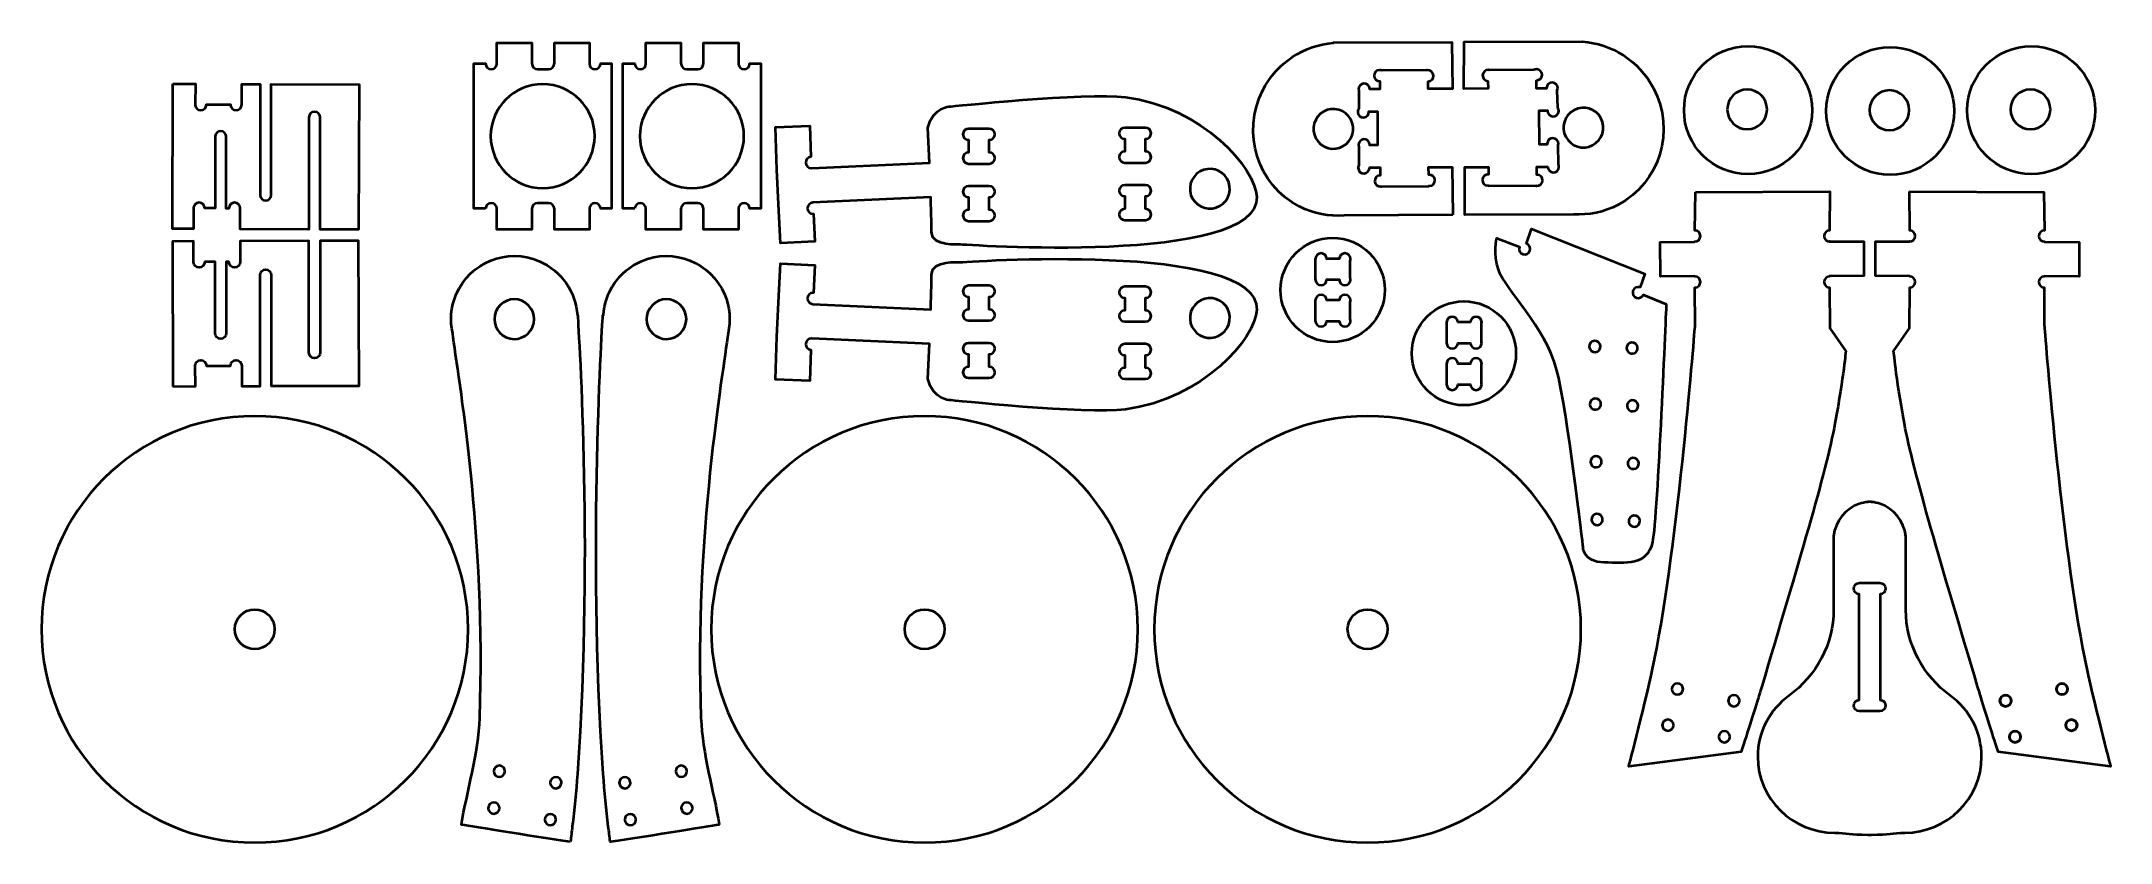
# Model space of a CAD drawing. Header units: inches. Extents: x -631 to 847, y -434 to 139.
import ezdxf

# ---------------------------------------------------------------- set-up
doc = ezdxf.new("R2010")
doc.units = ezdxf.units.IN
doc.header["$MEASUREMENT"] = 0
doc.layers.add('Layer 1', color=7, linetype='Continuous')

msp = doc.modelspace()

# ---------------------------------------------------------------- linework, layer by layer
at = {"layer": 'Layer 1', "color": 7, "lineweight": 35}
for points, knots in [([(-313.7, 19.2), (-313.7, 21.4), (-311.9, 23.1), (-309.7, 23.1), (-307.5, 23.1), (-305.7, 21.4), (-305.7, 19.2), (-305.7, 19.2), (-305.7, 4.3), (-305.7, 4.3), (-305.7, 4.3), (-280.7, 4.3), (-280.7, 4.3), (-280.7, 4.3), (-280.7, 19.2), (-280.7, 19.2), (-280.7, 19.2), (-280.6, 19.2), (-280.6, 19.2), (-280.6, 21.4), (-278.8, 23.1), (-276.6, 23.1), (-274.6, 23.1), (-270.8, 23.1), (-268.7, 23.1), (-266.5, 23.1), (-264.7, 21.4), (-264.7, 19.2), (-264.7, 19.2), (-264.6, 19.2), (-264.6, 19.2), (-264.6, 19.2), (-264.6, 4.3), (-264.6, 4.3), (-264.6, 4.3), (-239.6, 4.3), (-239.6, 4.3), (-239.6, 4.3), (-239.6, 19.2), (-239.6, 19.2), (-239.6, 21.4), (-237.8, 23.1), (-235.6, 23.1), (-233.4, 23.1), (-231.7, 21.4), (-231.6, 19.2), (-231.6, 19.2), (-223.7, 19.2), (-223.7, 19.2), (-223.7, 19.2), (-223.7, 122.8), (-223.7, 122.8), (-223.7, 122.8), (-231.6, 122.8), (-231.6, 122.8), (-231.6, 120.6), (-233.4, 118.8), (-235.6, 118.8), (-237.9, 118.8), (-239.6, 120.6), (-239.6, 122.8), (-239.6, 122.8), (-239.6, 137.6), (-239.6, 137.6), (-239.6, 137.6), (-264.6, 137.6), (-264.6, 137.6), (-264.6, 137.6), (-264.6, 122.8), (-264.6, 122.8), (-264.6, 122.8), (-264.7, 122.8), (-264.7, 122.8), (-264.7, 120.6), (-266.5, 118.8), (-268.7, 118.8), (-270.8, 118.8), (-274.6, 118.8), (-276.6, 118.8), (-278.9, 118.8), (-280.6, 120.6), (-280.6, 122.8), (-280.6, 122.8), (-280.7, 122.8), (-280.7, 122.8), (-280.7, 122.8), (-280.7, 137.6), (-280.7, 137.6), (-280.7, 137.6), (-305.7, 137.6), (-305.7, 137.6), (-305.7, 137.6), (-305.7, 122.8), (-305.7, 122.8), (-305.7, 120.6), (-307.5, 118.8), (-309.7, 118.8), (-311.9, 118.8), (-313.7, 120.6), (-313.7, 122.8), (-313.7, 122.8), (-322.1, 122.8), (-322.1, 122.8), (-322.1, 122.8), (-322.1, 19.2), (-322.1, 19.2), (-322.1, 19.2), (-313.7, 19.2), (-313.7, 19.2)], [0, 0, 0, 0, 1, 1, 1, 2, 2, 2, 3, 3, 3, 4, 4, 4, 5, 5, 5, 6, 6, 6, 7, 7, 7, 8, 8, 8, 9, 9, 9, 10, 10, 10, 11, 11, 11, 12, 12, 12, 13, 13, 13, 14, 14, 14, 15, 15, 15, 16, 16, 16, 17, 17, 17, 18, 18, 18, 19, 19, 19, 20, 20, 20, 21, 21, 21, 22, 22, 22, 23, 23, 23, 24, 24, 24, 25, 25, 25, 26, 26, 26, 27, 27, 27, 28, 28, 28, 29, 29, 29, 30, 30, 30, 31, 31, 31, 32, 32, 32, 33, 33, 33, 34, 34, 34, 35, 35, 35, 36, 36, 36, 36]), ([(-207.2, 19.2), (-207.1, 21.4), (-205.4, 23.1), (-203.2, 23.1), (-201, 23.1), (-199.2, 21.4), (-199.2, 19.2), (-199.2, 19.2), (-199.2, 4.3), (-199.2, 4.3), (-199.2, 4.3), (-174.2, 4.3), (-174.2, 4.3), (-174.2, 4.3), (-174.2, 19.2), (-174.2, 19.2), (-174.2, 19.2), (-174.1, 19.2), (-174.1, 19.2), (-174.1, 21.4), (-172.3, 23.1), (-170.1, 23.1), (-168, 23.1), (-164.2, 23.1), (-162.2, 23.1), (-160, 23.1), (-158.2, 21.4), (-158.2, 19.2), (-158.2, 19.2), (-158.1, 19.2), (-158.1, 19.2), (-158.1, 19.2), (-158.1, 4.3), (-158.1, 4.3), (-158.1, 4.3), (-133.1, 4.3), (-133.1, 4.3), (-133.1, 4.3), (-133.1, 19.2), (-133.1, 19.2), (-133.1, 21.4), (-131.3, 23.1), (-129.1, 23.1), (-126.9, 23.1), (-125.1, 21.4), (-125.1, 19.2), (-125.1, 19.2), (-117.2, 19.2), (-117.2, 19.2), (-117.2, 19.2), (-117.2, 122.8), (-117.2, 122.8), (-117.2, 122.8), (-125.1, 122.8), (-125.1, 122.8), (-125.1, 120.6), (-126.9, 118.8), (-129.1, 118.8), (-131.3, 118.8), (-133.1, 120.6), (-133.1, 122.8), (-133.1, 122.8), (-133.1, 137.6), (-133.1, 137.6), (-133.1, 137.6), (-158.1, 137.6), (-158.1, 137.6), (-158.1, 137.6), (-158.1, 122.8), (-158.1, 122.8), (-158.1, 122.8), (-158.2, 122.8), (-158.2, 122.8), (-158.2, 120.6), (-159.9, 118.8), (-162.2, 118.8), (-164.2, 118.8), (-168, 118.8), (-170.1, 118.8), (-172.3, 118.8), (-174.1, 120.6), (-174.1, 122.8), (-174.1, 122.8), (-174.2, 122.8), (-174.2, 122.8), (-174.2, 122.8), (-174.2, 137.6), (-174.2, 137.6), (-174.2, 137.6), (-199.2, 137.6), (-199.2, 137.6), (-199.2, 137.6), (-199.2, 122.8), (-199.2, 122.8), (-199.2, 120.6), (-200.9, 118.8), (-203.2, 118.8), (-205.4, 118.8), (-207.2, 120.6), (-207.2, 122.8), (-207.2, 122.8), (-215.6, 122.8), (-215.6, 122.8), (-215.6, 122.8), (-215.6, 19.2), (-215.6, 19.2), (-215.6, 19.2), (-207.2, 19.2), (-207.2, 19.2)], [0, 0, 0, 0, 1, 1, 1, 2, 2, 2, 3, 3, 3, 4, 4, 4, 5, 5, 5, 6, 6, 6, 7, 7, 7, 8, 8, 8, 9, 9, 9, 10, 10, 10, 11, 11, 11, 12, 12, 12, 13, 13, 13, 14, 14, 14, 15, 15, 15, 16, 16, 16, 17, 17, 17, 18, 18, 18, 19, 19, 19, 20, 20, 20, 21, 21, 21, 22, 22, 22, 23, 23, 23, 24, 24, 24, 25, 25, 25, 26, 26, 26, 27, 27, 27, 28, 28, 28, 29, 29, 29, 30, 30, 30, 31, 31, 31, 32, 32, 32, 33, 33, 33, 34, 34, 34, 35, 35, 35, 36, 36, 36, 36]), ([(377, 14.7), (377, 14.7), (376.6, 48.8), (376.6, 48.8), (376.6, 48.8), (359.7, 48.7), (359.7, 48.7), (359.7, 48.7), (359.8, 43.4), (359.8, 43.4), (359.9, 43.4), (359.9, 43.4), (360, 43.4), (362.2, 43.5), (364.1, 41.8), (364.2, 39.6), (364.3, 37.4), (362.6, 35.5), (360.4, 35.4), (360.2, 35.4), (360, 35.4), (359.8, 35.4), (359.8, 35.4), (359.8, 35.3), (359.8, 35.3), (359.8, 35.3), (326.3, 35), (326.3, 35), (326, 34.9), (325.7, 34.9), (325.4, 34.9), (323.2, 34.8), (321.3, 36.5), (321.2, 38.7), (321.1, 40.9), (322.8, 42.8), (325, 42.9), (325.1, 42.9), (325.1, 42.9), (325.2, 42.9), (325.2, 42.9), (325.1, 48.5), (325.1, 48.5), (325.1, 48.5), (317.4, 48.5), (317.4, 48.5), (317.5, 46.3), (315.8, 44.4), (313.6, 44.3), (311.4, 44.2), (309.5, 45.9), (309.4, 48.1), (309.4, 48.8), (309.5, 49.5), (309.8, 50.1), (309.8, 50.1), (309.8, 63.6), (309.8, 63.6), (309.7, 63.9), (309.7, 64.3), (309.7, 64.6), (309.6, 66.8), (311.3, 68.7), (313.5, 68.8), (315.7, 68.9), (317.5, 67.2), (317.6, 65), (317.7, 64.8), (317.7, 64.7), (317.6, 64.5), (317.6, 64.5), (323.2, 64.5), (323.2, 64.5), (323.2, 64.5), (323.1, 88.6), (323.1, 88.6), (323.1, 88.6), (317.1, 88.6), (317.1, 88.6), (317.1, 88.6), (317.1, 88.5), (317.1, 88.5), (317.2, 86.3), (315.5, 84.4), (313.3, 84.3), (311.1, 84.2), (309.2, 85.9), (309.1, 88.1), (309.1, 89), (309.3, 89.8), (309.8, 90.5), (309.8, 90.5), (310, 103.1), (310, 103.1), (309.9, 103.5), (309.8, 103.9), (309.7, 104.4), (309.6, 106.6), (311.3, 108.5), (313.5, 108.6), (315.8, 108.7), (317.6, 107), (317.7, 104.8), (317.7, 104.7), (317.7, 104.6), (317.7, 104.5), (317.7, 104.5), (324.9, 104.5), (324.9, 104.5), (324.9, 104.5), (324.8, 110.2), (324.8, 110.2), (322.7, 110.2), (320.9, 111.9), (320.8, 114), (320.7, 116.2), (322.4, 118.1), (324.6, 118.2), (325.3, 118.2), (326, 118.1), (326.6, 117.8), (326.6, 117.8), (358.5, 118), (358.5, 118), (358.7, 118), (358.8, 118.1), (359, 118.1), (361.2, 118.2), (363.1, 116.5), (363.2, 114.3), (363.3, 112.1), (361.6, 110.2), (359.4, 110.1), (359.4, 110.1), (359.5, 104.7), (359.5, 104.7), (359.5, 104.7), (376.7, 104.8), (376.7, 104.8), (376.7, 104.8), (376.2, 138.2), (376.2, 138.2), (376.2, 138.2), (291.7, 137.8), (291.7, 137.8), (291.7, 137.8), (291.7, 137.6), (291.7, 137.6), (271, 135.9), (251.6, 123.8), (241.3, 103.8), (225.7, 73.3), (237.4, 36.1), (267.5, 20.7), (277.7, 15.5), (288.7, 13.5), (299.4, 14.3), (299.4, 14.3), (377, 14.7), (377, 14.7)], [0, 0, 0, 0, 1, 1, 1, 2, 2, 2, 3, 3, 3, 4, 4, 4, 5, 5, 5, 6, 6, 6, 7, 7, 7, 8, 8, 8, 9, 9, 9, 10, 10, 10, 11, 11, 11, 12, 12, 12, 13, 13, 13, 14, 14, 14, 15, 15, 15, 16, 16, 16, 17, 17, 17, 18, 18, 18, 19, 19, 19, 20, 20, 20, 21, 21, 21, 22, 22, 22, 23, 23, 23, 24, 24, 24, 25, 25, 25, 26, 26, 26, 27, 27, 27, 28, 28, 28, 29, 29, 29, 30, 30, 30, 31, 31, 31, 32, 32, 32, 33, 33, 33, 34, 34, 34, 35, 35, 35, 36, 36, 36, 37, 37, 37, 38, 38, 38, 39, 39, 39, 40, 40, 40, 41, 41, 41, 42, 42, 42, 43, 43, 43, 44, 44, 44, 45, 45, 45, 46, 46, 46, 47, 47, 47, 48, 48, 48, 49, 49, 49, 50, 50, 50, 51, 51, 51, 52, 52, 52, 53, 53, 53, 53]), ([(463.1, 15.1), (473.9, 14.4), (484.9, 16.6), (495, 21.9), (524.9, 37.6), (536.2, 74.9), (520.3, 105.2), (509.8, 125.1), (490.3, 137), (469.6, 138.5), (469.6, 138.5), (469.6, 138.7), (469.6, 138.7), (469.6, 138.7), (385.1, 138.3), (385.1, 138.3), (385.1, 138.3), (384.9, 104.8), (384.9, 104.8), (384.9, 104.8), (402.2, 104.9), (402.2, 104.9), (402.2, 104.9), (402.1, 110.3), (402.1, 110.3), (400, 110.4), (398.3, 112.3), (398.3, 114.5), (398.4, 116.7), (400.3, 118.4), (402.5, 118.3), (402.7, 118.3), (402.8, 118.3), (403, 118.2), (403, 118.2), (434.9, 118.3), (434.9, 118.3), (435.5, 118.6), (436.2, 118.8), (436.9, 118.8), (439.1, 118.7), (440.8, 116.8), (440.7, 114.6), (440.7, 112.5), (438.9, 110.8), (436.7, 110.8), (436.7, 110.8), (436.8, 105.1), (436.8, 105.1), (436.8, 105.1), (443.9, 105.1), (443.9, 105.1), (443.9, 105.2), (443.9, 105.3), (443.9, 105.4), (444, 107.6), (445.8, 109.4), (448, 109.3), (450.3, 109.2), (452, 107.3), (451.9, 105.1), (451.9, 104.7), (451.8, 104.2), (451.6, 103.9), (451.6, 103.9), (452, 91.2), (452, 91.2), (452.5, 90.5), (452.7, 89.7), (452.7, 88.8), (452.6, 86.6), (450.7, 84.9), (448.5, 85), (446.3, 85.1), (444.6, 86.9), (444.7, 89.1), (444.7, 89.2), (444.7, 89.2), (444.7, 89.3), (444.7, 89.3), (438.7, 89.2), (438.7, 89.2), (438.7, 89.2), (438.8, 65.1), (438.8, 65.1), (438.8, 65.1), (444.4, 65.1), (444.4, 65.1), (444.4, 65.3), (444.4, 65.5), (444.4, 65.7), (444.5, 67.9), (446.3, 69.6), (448.5, 69.5), (450.8, 69.4), (452.5, 67.6), (452.4, 65.4), (452.4, 65), (452.3, 64.7), (452.2, 64.4), (452.2, 64.4), (452.4, 50.9), (452.4, 50.9), (452.7, 50.3), (452.9, 49.6), (452.8, 48.9), (452.7, 46.6), (450.9, 44.9), (448.7, 45), (446.5, 45.1), (444.8, 46.9), (444.8, 49.1), (444.8, 49.1), (437.1, 49.1), (437.1, 49.1), (437.1, 49.1), (437.1, 43.4), (437.1, 43.4), (437.1, 43.4), (437.2, 43.4), (437.2, 43.4), (439.4, 43.4), (441.2, 41.5), (441.1, 39.3), (441, 37.1), (439.1, 35.4), (436.9, 35.5), (436.6, 35.5), (436.4, 35.5), (436.1, 35.6), (436.1, 35.6), (402.5, 35.5), (402.5, 35.5), (402.5, 35.5), (402.5, 35.6), (402.5, 35.6), (402.3, 35.6), (402.1, 35.6), (401.9, 35.6), (399.7, 35.7), (398, 37.5), (398.1, 39.8), (398.2, 42), (400, 43.7), (402.2, 43.6), (402.3, 43.6), (402.4, 43.6), (402.5, 43.6), (402.5, 43.6), (402.5, 48.9), (402.5, 48.9), (402.5, 48.9), (385.6, 48.8), (385.6, 48.8), (385.6, 48.8), (385.5, 14.7), (385.5, 14.7), (385.5, 14.7), (463.1, 15.1), (463.1, 15.1)], [0, 0, 0, 0, 1, 1, 1, 2, 2, 2, 3, 3, 3, 4, 4, 4, 5, 5, 5, 6, 6, 6, 7, 7, 7, 8, 8, 8, 9, 9, 9, 10, 10, 10, 11, 11, 11, 12, 12, 12, 13, 13, 13, 14, 14, 14, 15, 15, 15, 16, 16, 16, 17, 17, 17, 18, 18, 18, 19, 19, 19, 20, 20, 20, 21, 21, 21, 22, 22, 22, 23, 23, 23, 24, 24, 24, 25, 25, 25, 26, 26, 26, 27, 27, 27, 28, 28, 28, 29, 29, 29, 30, 30, 30, 31, 31, 31, 32, 32, 32, 33, 33, 33, 34, 34, 34, 35, 35, 35, 36, 36, 36, 37, 37, 37, 38, 38, 38, 39, 39, 39, 40, 40, 40, 41, 41, 41, 42, 42, 42, 43, 43, 43, 44, 44, 44, 45, 45, 45, 46, 46, 46, 47, 47, 47, 48, 48, 48, 49, 49, 49, 50, 50, 50, 51, 51, 51, 52, 52, 52, 53, 53, 53, 53]), ([(587.8, 135.2), (562.6, 135.2), (542.1, 114.7), (542.1, 89.5), (542.1, 64.2), (562.6, 43.8), (587.8, 43.8), (613, 43.8), (633.5, 64.2), (633.5, 89.5), (633.5, 114.7), (613, 135.2), (587.8, 135.2)], [0, 0, 0, 0, 1, 1, 1, 2, 2, 2, 3, 3, 3, 4, 4, 4, 4]), ([(689.3, 134.6), (664.1, 134.6), (643.7, 114.2), (643.7, 89), (643.7, 63.7), (664.1, 43.3), (689.3, 43.3), (714.6, 43.3), (735, 63.7), (735, 89), (735, 114.2), (714.6, 134.6), (689.3, 134.6)], [0, 0, 0, 0, 1, 1, 1, 2, 2, 2, 3, 3, 3, 4, 4, 4, 4]), ([(790.1, 135.2), (764.9, 135.2), (744.4, 114.7), (744.4, 89.5), (744.4, 64.2), (764.9, 43.8), (790.1, 43.8), (815.3, 43.8), (835.8, 64.2), (835.8, 89.5), (835.8, 114.7), (815.3, 135.2), (790.1, 135.2)], [0, 0, 0, 0, 1, 1, 1, 2, 2, 2, 3, 3, 3, 4, 4, 4, 4]), ([(-537.1, 108.3), (-537.1, 108.3), (-537.4, 4.7), (-537.4, 4.7), (-537.4, 4.7), (-522.3, 4.7), (-522.3, 4.7), (-522.3, 4.7), (-522.2, 18.9), (-522.2, 18.9), (-522.2, 19.1), (-522.3, 19.3), (-522.3, 19.5), (-522.3, 21.7), (-520.5, 23.5), (-518.3, 23.5), (-516, 23.5), (-514.3, 21.7), (-514.3, 19.5), (-514.3, 19.5), (-514.3, 19.5), (-514.3, 19.5), (-514.3, 19.5), (-506.9, 19.5), (-506.9, 19.5), (-506.9, 19.5), (-506.9, 70.5), (-506.9, 70.5), (-506.9, 72.7), (-505.1, 74.5), (-502.9, 74.5), (-500.7, 74.5), (-498.9, 72.7), (-498.9, 70.5), (-498.9, 70.5), (-498.9, 19.4), (-498.9, 19.4), (-498.9, 19.4), (-497, 19.4), (-497, 19.4), (-497, 19.4), (-497, 19.5), (-497, 19.5), (-497, 21.7), (-495.2, 23.5), (-493, 23.5), (-490.8, 23.5), (-489, 21.7), (-489, 19.5), (-489, 19.5), (-489, 19.4), (-489, 19.4), (-489, 19.4), (-489, 19.4), (-489, 19.4), (-489, 19.4), (-489.1, 4.6), (-489.1, 4.6), (-489.1, 4.6), (-439.9, 4.4), (-439.9, 4.4), (-439.9, 4.4), (-439.9, 84.3), (-439.9, 84.3), (-439.9, 86.5), (-438.1, 88.3), (-435.9, 88.3), (-433.7, 88.3), (-431.9, 86.5), (-431.9, 84.3), (-431.9, 84.3), (-431.9, 4.4), (-431.9, 4.4), (-431.9, 4.4), (-404.4, 4.3), (-404.4, 4.3), (-404.4, 4.3), (-404.1, 107.9), (-404.1, 107.9), (-404.1, 107.9), (-466.8, 108.1), (-466.8, 108.1), (-466.8, 108.1), (-466.8, 28.9), (-466.8, 28.9), (-466.8, 26.7), (-468.6, 24.9), (-470.8, 24.9), (-473, 24.9), (-474.8, 26.7), (-474.8, 28.9), (-474.8, 28.9), (-474.8, 108.1), (-474.8, 108.1), (-474.8, 108.1), (-487.9, 108.2), (-487.9, 108.2), (-487.9, 108.2), (-487.9, 94.1), (-487.9, 94.1), (-487.9, 93.9), (-487.9, 93.7), (-487.9, 93.5), (-487.9, 91.3), (-489.6, 89.5), (-491.9, 89.5), (-494.1, 89.5), (-495.9, 91.3), (-495.9, 93.5), (-495.9, 93.5), (-495.9, 93.6), (-495.9, 93.6), (-495.9, 93.6), (-513.1, 93.6), (-513.1, 93.6), (-513.1, 93.6), (-513.1, 93.5), (-513.1, 93.5), (-513.1, 91.3), (-514.9, 89.5), (-517.1, 89.5), (-519.3, 89.5), (-521.1, 91.3), (-521.1, 93.5), (-521.1, 93.5), (-521.1, 93.6), (-521.1, 93.6), (-521.1, 93.6), (-521, 108.3), (-521, 108.3), (-521, 108.3), (-537.1, 108.3), (-537.1, 108.3)], [0, 0, 0, 0, 1, 1, 1, 2, 2, 2, 3, 3, 3, 4, 4, 4, 5, 5, 5, 6, 6, 6, 7, 7, 7, 8, 8, 8, 9, 9, 9, 10, 10, 10, 11, 11, 11, 12, 12, 12, 13, 13, 13, 14, 14, 14, 15, 15, 15, 16, 16, 16, 17, 17, 17, 18, 18, 18, 19, 19, 19, 20, 20, 20, 21, 21, 21, 22, 22, 22, 23, 23, 23, 24, 24, 24, 25, 25, 25, 26, 26, 26, 27, 27, 27, 28, 28, 28, 29, 29, 29, 30, 30, 30, 31, 31, 31, 32, 32, 32, 33, 33, 33, 34, 34, 34, 35, 35, 35, 36, 36, 36, 37, 37, 37, 38, 38, 38, 39, 39, 39, 40, 40, 40, 41, 41, 41, 42, 42, 42, 43, 43, 43, 44, 44, 44, 44]), ([(-272.9, 108.1), (-252.4, 108.1), (-235.8, 91.5), (-235.8, 71), (-235.8, 50.4), (-252.4, 33.8), (-272.9, 33.8), (-293.5, 33.8), (-310.1, 50.4), (-310.1, 71), (-310.1, 91.5), (-293.5, 108.1), (-272.9, 108.1)], [0, 0, 0, 0, 1, 1, 1, 2, 2, 2, 3, 3, 3, 4, 4, 4, 4]), ([(-166.4, 108.1), (-145.8, 108.1), (-129.2, 91.5), (-129.2, 71), (-129.2, 50.4), (-145.8, 33.8), (-166.4, 33.8), (-186.9, 33.8), (-203.5, 50.4), (-203.5, 71), (-203.5, 91.5), (-186.9, 108.1), (-166.4, 108.1)], [0, 0, 0, 0, 1, 1, 1, 2, 2, 2, 3, 3, 3, 4, 4, 4, 4]), ([(573, 90.1), (573, 97.9), (579.4, 104.3), (587.2, 104.3), (595.1, 104.3), (601.4, 97.9), (601.4, 90.1), (601.4, 82.2), (595.1, 75.9), (587.2, 75.9), (579.4, 75.9), (573, 82.2), (573, 90.1)], [0, 0, 0, 0, 1, 1, 1, 2, 2, 2, 3, 3, 3, 4, 4, 4, 4]), ([(674.6, 89.5), (674.6, 97.4), (680.9, 103.7), (688.8, 103.7), (696.6, 103.7), (703, 97.4), (703, 89.5), (703, 81.7), (696.6, 75.3), (688.8, 75.3), (680.9, 75.3), (674.6, 81.7), (674.6, 89.5)], [0, 0, 0, 0, 1, 1, 1, 2, 2, 2, 3, 3, 3, 4, 4, 4, 4]), ([(775.3, 90.1), (775.3, 97.9), (781.7, 104.3), (789.5, 104.3), (797.4, 104.3), (803.7, 97.9), (803.7, 90.1), (803.7, 82.2), (797.4, 75.9), (789.5, 75.9), (781.7, 75.9), (775.3, 82.2), (775.3, 90.1)], [0, 0, 0, 0, 1, 1, 1, 2, 2, 2, 3, 3, 3, 4, 4, 4, 4]), ([(17.6, 92.1), (17.4, 92.1), (6.2, 92.1), (2, 76.9), (2, 76.9), (3.2, 51.9), (3.2, 51.9), (3.2, 51.9), (-80.8, 48.1), (-80.8, 48.1), (-80.9, 48.1), (-81, 48.1), (-81.1, 48.1), (-81.1, 48.1), (-81.1, 48.1), (-81.1, 48.1), (-83.3, 48.1), (-85.1, 49.9), (-85.1, 52.1), (-85.1, 54.2), (-83.5, 56), (-81.4, 56.1), (-81.4, 56.1), (-82.2, 78.4), (-82.2, 78.4), (-82.2, 78.4), (-106.8, 77.3), (-106.8, 77.3), (-106.8, 77.3), (-105.7, 47), (-105.7, 47), (-105.7, 47), (-104.6, 22.4), (-104.6, 22.4), (-104.6, 22.4), (-103.2, -5.4), (-103.2, -5.4), (-103.2, -5.4), (-78.6, -4.3), (-78.6, -4.3), (-78.6, -4.3), (-79.6, 15.5), (-79.6, 15.5), (-79.7, 15.5), (-79.7, 15.5), (-79.8, 15.5), (-82, 15.5), (-83.8, 17.3), (-83.8, 19.5), (-83.8, 21.6), (-82.1, 23.4), (-80, 23.5), (-80, 23.5), (-80, 23.5), (-80, 23.5), (-80, 23.5), (4.2, 27.4), (4.2, 27.4), (4.2, 27.4), (4.6, 12.9), (4.8, 2.3), (5.1, -8.3), (24.7, -6.4), (24.7, -6.4), (24.7, -6.4), (239.2, -22), (237, 27.7), (236.2, 48), (198.4, 91.7), (143.2, 98.8), (114.9, 102.4), (17.6, 92.1), (17.6, 92.1)], [0, 0, 0, 0, 1, 1, 1, 2, 2, 2, 3, 3, 3, 4, 4, 4, 5, 5, 5, 6, 6, 6, 7, 7, 7, 8, 8, 8, 9, 9, 9, 10, 10, 10, 11, 11, 11, 12, 12, 12, 13, 13, 13, 14, 14, 14, 15, 15, 15, 16, 16, 16, 17, 17, 17, 18, 18, 18, 19, 19, 19, 20, 20, 20, 21, 21, 21, 22, 22, 22, 23, 23, 23, 24, 24, 24, 24]), ([(285.2, 63.5), (278.2, 67.1), (275.5, 75.7), (279.1, 82.6), (282.6, 89.6), (291.2, 92.4), (298.2, 88.8), (305.2, 85.2), (307.9, 76.7), (304.3, 69.7), (300.8, 62.7), (292.2, 59.9), (285.2, 63.5)], [0, 0, 0, 0, 1, 1, 1, 2, 2, 2, 3, 3, 3, 4, 4, 4, 4]), ([(457.7, 70.5), (454, 77.4), (456.7, 86), (463.6, 89.6), (470.6, 93.3), (479.2, 90.6), (482.8, 83.7), (486.4, 76.7), (483.8, 68.2), (476.8, 64.5), (469.9, 60.9), (461.3, 63.5), (457.7, 70.5)], [0, 0, 0, 0, 1, 1, 1, 2, 2, 2, 3, 3, 3, 4, 4, 4, 4]), ([(46, 76.3), (48.2, 76.3), (50, 74.6), (50, 72.3), (50, 70.1), (48.2, 68.3), (46, 68.3), (46, 68.3), (46, 59.3), (46, 59.3), (48.2, 59.3), (50, 57.5), (50, 55.3), (50, 53.1), (48.2, 51.3), (46, 51.3), (46, 51.3), (31.2, 51.3), (31.2, 51.3), (29, 51.3), (27.2, 53.1), (27.2, 55.3), (27.2, 57.5), (29, 59.3), (31.2, 59.3), (31.2, 59.3), (31.2, 68.3), (31.2, 68.3), (29, 68.3), (27.2, 70.1), (27.2, 72.3), (27.2, 74.6), (29, 76.3), (31.2, 76.3), (31.2, 76.3), (46, 76.3), (46, 76.3)], [0, 0, 0, 0, 1, 1, 1, 2, 2, 2, 3, 3, 3, 4, 4, 4, 5, 5, 5, 6, 6, 6, 7, 7, 7, 8, 8, 8, 9, 9, 9, 10, 10, 10, 11, 11, 11, 12, 12, 12, 12]), ([(157.5, 77), (159.8, 77), (161.5, 75.3), (161.5, 73), (161.5, 70.8), (159.8, 69), (157.5, 69), (157.5, 69), (157.5, 60), (157.5, 60), (159.8, 60), (161.5, 58.3), (161.5, 56), (161.5, 53.8), (159.8, 52), (157.5, 52), (157.5, 52), (142.7, 52), (142.7, 52), (140.5, 52), (138.7, 53.8), (138.7, 56), (138.7, 58.3), (140.5, 60), (142.7, 60), (142.7, 60), (142.7, 69), (142.7, 69), (140.5, 69), (138.7, 70.8), (138.7, 73), (138.7, 75.3), (140.5, 77), (142.7, 77), (142.7, 77), (157.5, 77), (157.5, 77)], [0, 0, 0, 0, 1, 1, 1, 2, 2, 2, 3, 3, 3, 4, 4, 4, 5, 5, 5, 6, 6, 6, 7, 7, 7, 8, 8, 8, 9, 9, 9, 10, 10, 10, 11, 11, 11, 12, 12, 12, 12]), ([(215.8, 40.5), (219.8, 33.7), (217.4, 25), (210.6, 21.1), (203.8, 17.2), (195.2, 19.5), (191.2, 26.3), (187.3, 33.1), (189.6, 41.8), (196.4, 45.7), (203.2, 49.6), (211.9, 47.3), (215.8, 40.5)], [0, 0, 0, 0, 1, 1, 1, 2, 2, 2, 3, 3, 3, 4, 4, 4, 4]), ([(46, 35.3), (48.2, 35.3), (50, 33.5), (50, 31.3), (50, 29.1), (48.2, 27.3), (46, 27.3), (46, 27.3), (46, 18.3), (46, 18.3), (48.2, 18.3), (50, 16.5), (50, 14.3), (50, 12.1), (48.2, 10.3), (46, 10.3), (46, 10.3), (31.2, 10.3), (31.2, 10.3), (29, 10.3), (27.2, 12.1), (27.2, 14.3), (27.2, 16.5), (29, 18.3), (31.2, 18.3), (31.2, 18.3), (31.2, 27.3), (31.2, 27.3), (29, 27.3), (27.2, 29.1), (27.2, 31.3), (27.2, 33.5), (29, 35.3), (31.2, 35.3), (31.2, 35.3), (46, 35.3), (46, 35.3)], [0, 0, 0, 0, 1, 1, 1, 2, 2, 2, 3, 3, 3, 4, 4, 4, 5, 5, 5, 6, 6, 6, 7, 7, 7, 8, 8, 8, 9, 9, 9, 10, 10, 10, 11, 11, 11, 12, 12, 12, 12]), ([(157.5, 36), (159.8, 36), (161.5, 34.2), (161.5, 32), (161.5, 29.8), (159.8, 28), (157.5, 28), (157.5, 28), (157.5, 19), (157.5, 19), (159.8, 19), (161.5, 17.2), (161.5, 15), (161.5, 12.8), (159.8, 11), (157.5, 11), (157.5, 11), (142.7, 11), (142.7, 11), (140.5, 11), (138.7, 12.8), (138.7, 15), (138.7, 17.2), (140.5, 19), (142.7, 19), (142.7, 19), (142.7, 28), (142.7, 28), (140.5, 28), (138.7, 29.8), (138.7, 32), (138.7, 34.2), (140.5, 36), (142.7, 36), (142.7, 36), (157.5, 36), (157.5, 36)], [0, 0, 0, 0, 1, 1, 1, 2, 2, 2, 3, 3, 3, 4, 4, 4, 5, 5, 5, 6, 6, 6, 7, 7, 7, 8, 8, 8, 9, 9, 9, 10, 10, 10, 11, 11, 11, 12, 12, 12, 12]), ([(550.3, 30.9), (550.3, 30.9), (549.9, 3.6), (549.9, 3.6), (552.1, 3.6), (553.8, 1.8), (553.8, -0.4), (553.8, -2.6), (552.1, -4.4), (549.8, -4.4), (549.8, -4.4), (549.7, -4.4), (549.7, -4.4), (549.7, -4.4), (549.7, -4.5), (549.7, -4.5), (549.7, -4.5), (525.1, -4.7), (525.1, -4.7), (525.1, -4.7), (525.2, -29.3), (525.2, -29.3), (525.2, -29.3), (549.9, -29), (549.9, -29), (549.9, -29), (549.9, -29.2), (549.9, -29.2), (552.1, -29.2), (553.8, -31), (553.8, -33.2), (553.8, -35.3), (552.1, -37.1), (549.9, -37.2), (549.9, -37.2), (550, -64.6), (550, -64.6), (550, -64.6), (538.1, -219.4), (521.1, -302.7), (521.1, -302.8), (521.1, -302.9), (521.1, -302.9), (515.2, -331.6), (502.6, -379.4), (502.6, -379.4), (502.6, -379.4), (582.8, -368.9), (582.8, -368.9), (582.8, -368.9), (590.9, -344.7), (594.4, -332.8), (595.5, -329.3), (596.5, -325.7), (597.6, -322.2), (623, -236.9), (643.7, -168.3), (649.9, -134.3), (656.3, -98.9), (657.6, -82.6), (657.6, -82.6), (657.6, -82.6), (646.2, -66.1), (646.2, -66.1), (646.2, -66.1), (646.1, -37.2), (646.1, -37.2), (643.9, -37.1), (642.2, -35.3), (642.2, -33.2), (642.2, -31), (643.9, -29.2), (646.1, -29.2), (646.1, -29.2), (646.1, -29), (646.1, -29), (646.1, -29), (670.6, -28.8), (670.6, -28.8), (670.6, -28.8), (670.6, -4.2), (670.6, -4.2), (670.6, -4.2), (646.5, -4.4), (646.5, -4.4), (646.4, -4.4), (646.3, -4.4), (646.2, -4.4), (644, -4.4), (642.2, -2.6), (642.2, -0.4), (642.2, 1.8), (643.9, 3.5), (646, 3.6), (646, 3.6), (646.2, 31.4), (646.2, 31.4), (646.2, 31.4), (550.3, 30.9), (550.3, 30.9)], [0, 0, 0, 0, 1, 1, 1, 2, 2, 2, 3, 3, 3, 4, 4, 4, 5, 5, 5, 6, 6, 6, 7, 7, 7, 8, 8, 8, 9, 9, 9, 10, 10, 10, 11, 11, 11, 12, 12, 12, 13, 13, 13, 14, 14, 14, 15, 15, 15, 16, 16, 16, 17, 17, 17, 18, 18, 18, 19, 19, 19, 20, 20, 20, 21, 21, 21, 22, 22, 22, 23, 23, 23, 24, 24, 24, 25, 25, 25, 26, 26, 26, 27, 27, 27, 28, 28, 28, 29, 29, 29, 30, 30, 30, 31, 31, 31, 32, 32, 32, 33, 33, 33, 33]), ([(703.2, 31.4), (703.2, 31.4), (703.4, 3.6), (703.4, 3.6), (705.5, 3.5), (707.2, 1.8), (707.2, -0.4), (707.2, -2.6), (705.4, -4.4), (703.2, -4.4), (703.1, -4.4), (703, -4.4), (702.9, -4.4), (702.9, -4.4), (678.8, -4.2), (678.8, -4.2), (678.8, -4.2), (678.8, -28.8), (678.8, -28.8), (678.8, -28.8), (703.3, -29), (703.3, -29), (703.3, -29), (703.3, -29.2), (703.3, -29.2), (705.5, -29.2), (707.2, -31), (707.2, -33.2), (707.2, -35.3), (705.5, -37.1), (703.3, -37.2), (703.3, -37.2), (703.2, -66.1), (703.2, -66.1), (703.2, -66.1), (691.8, -82.6), (691.8, -82.6), (691.8, -82.6), (693.1, -98.9), (699.5, -134.3), (705.7, -168.3), (726.4, -236.9), (751.8, -322.2), (752.9, -325.7), (753.9, -329.3), (755, -332.8), (758.5, -344.7), (766.5, -368.9), (766.5, -368.9), (766.5, -368.9), (846.7, -379.4), (846.7, -379.4), (846.7, -379.4), (834.2, -331.6), (828.3, -302.9), (828.3, -302.9), (828.3, -302.8), (828.3, -302.7), (811.3, -219.4), (799.4, -64.6), (799.4, -64.6), (799.4, -64.6), (799.4, -37.2), (799.4, -37.2), (797.3, -37.1), (795.5, -35.3), (795.5, -33.2), (795.5, -31), (797.3, -29.2), (799.4, -29.2), (799.4, -29.2), (799.4, -29), (799.4, -29), (799.4, -29), (824.2, -29.3), (824.2, -29.3), (824.2, -29.3), (824.3, -4.7), (824.3, -4.7), (824.3, -4.7), (799.6, -4.5), (799.6, -4.5), (799.6, -4.5), (799.6, -4.4), (799.6, -4.4), (799.6, -4.4), (799.5, -4.4), (799.5, -4.4), (797.3, -4.4), (795.5, -2.6), (795.5, -0.4), (795.5, 1.8), (797.3, 3.6), (799.5, 3.6), (799.5, 3.6), (799.1, 30.9), (799.1, 30.9), (799.1, 30.9), (703.2, 31.4), (703.2, 31.4)], [0, 0, 0, 0, 1, 1, 1, 2, 2, 2, 3, 3, 3, 4, 4, 4, 5, 5, 5, 6, 6, 6, 7, 7, 7, 8, 8, 8, 9, 9, 9, 10, 10, 10, 11, 11, 11, 12, 12, 12, 13, 13, 13, 14, 14, 14, 15, 15, 15, 16, 16, 16, 17, 17, 17, 18, 18, 18, 19, 19, 19, 20, 20, 20, 21, 21, 21, 22, 22, 22, 23, 23, 23, 24, 24, 24, 25, 25, 25, 26, 26, 26, 27, 27, 27, 28, 28, 28, 29, 29, 29, 30, 30, 30, 31, 31, 31, 32, 32, 32, 33, 33, 33, 33]), ([(519.6, -218.9), (523.2, -201.8), (529.4, -49), (529.4, -49), (529.4, -49), (513.1, -42.3), (513.1, -42.3), (512.4, -44.2), (510.2, -45.2), (508.2, -44.6), (506.1, -43.9), (505, -41.6), (505.6, -39.5), (506.3, -37.4), (508.6, -36.3), (510.7, -37), (510.7, -37), (510.8, -37), (510.8, -37), (510.8, -37), (514.2, -27.3), (514.2, -27.3), (514.2, -27.3), (433.3, 4.8), (433.3, 4.8), (433.3, 4.8), (429.6, -5.7), (429.6, -5.7), (431.6, -6.4), (432.7, -8.7), (432.1, -10.7), (431.4, -12.8), (429.1, -14), (427, -13.3), (424.9, -12.6), (423.8, -10.4), (424.5, -8.3), (424.5, -8.2), (424.5, -8.1), (424.5, -8.1), (424.5, -8.1), (408.4, -2), (408.4, -2), (408.4, -2), (405.5, -12.8), (409.8, -25.1), (414.1, -37.4), (443.3, -65.9), (451.1, -95.7), (459, -125.5), (470, -222.4), (470, -222.4), (470, -222.4), (469.7, -233.3), (485.1, -233.6), (500.5, -234), (516, -236), (519.6, -218.9)], [0, 0, 0, 0, 1, 1, 1, 2, 2, 2, 3, 3, 3, 4, 4, 4, 5, 5, 5, 6, 6, 6, 7, 7, 7, 8, 8, 8, 9, 9, 9, 10, 10, 10, 11, 11, 11, 12, 12, 12, 13, 13, 13, 14, 14, 14, 15, 15, 15, 16, 16, 16, 17, 17, 17, 18, 18, 18, 19, 19, 19, 19]), ([(-537.1, -107.8), (-537.1, -107.8), (-537.4, -4.2), (-537.4, -4.2), (-537.4, -4.2), (-522.3, -4.1), (-522.3, -4.1), (-522.3, -4.1), (-522.2, -18.3), (-522.2, -18.3), (-522.2, -18.5), (-522.3, -18.7), (-522.3, -18.9), (-522.3, -21.1), (-520.5, -22.9), (-518.3, -22.9), (-516, -22.9), (-514.3, -21.1), (-514.3, -18.9), (-514.3, -18.9), (-514.3, -18.9), (-514.3, -18.9), (-514.3, -18.9), (-506.9, -18.9), (-506.9, -18.9), (-506.9, -18.9), (-506.9, -69.9), (-506.9, -69.9), (-506.9, -72.1), (-505.1, -73.9), (-502.9, -73.9), (-500.7, -73.9), (-498.9, -72.1), (-498.9, -69.9), (-498.9, -69.9), (-498.9, -18.9), (-498.9, -18.9), (-498.9, -18.9), (-497, -18.9), (-497, -18.9), (-497, -18.9), (-497, -18.9), (-497, -18.9), (-497, -21.1), (-495.2, -22.9), (-493, -22.9), (-490.8, -22.9), (-489, -21.1), (-489, -18.9), (-489, -18.9), (-489, -18.9), (-489, -18.8), (-489, -18.8), (-489, -18.8), (-489, -18.8), (-489, -18.8), (-489.1, -4), (-489.1, -4), (-489.1, -4), (-439.9, -3.9), (-439.9, -3.9), (-439.9, -3.9), (-439.9, -83.7), (-439.9, -83.7), (-439.9, -85.9), (-438.1, -87.7), (-435.9, -87.7), (-433.7, -87.7), (-431.9, -85.9), (-431.9, -83.7), (-431.9, -83.7), (-431.9, -3.8), (-431.9, -3.8), (-431.9, -3.8), (-404.4, -3.7), (-404.4, -3.7), (-404.4, -3.7), (-404.1, -107.3), (-404.1, -107.3), (-404.1, -107.3), (-466.8, -107.5), (-466.8, -107.5), (-466.8, -107.5), (-466.8, -28.3), (-466.8, -28.3), (-466.8, -26.1), (-468.6, -24.3), (-470.8, -24.3), (-473, -24.3), (-474.8, -26.1), (-474.8, -28.3), (-474.8, -28.3), (-474.8, -107.6), (-474.8, -107.6), (-474.8, -107.6), (-487.9, -107.6), (-487.9, -107.6), (-487.9, -107.6), (-487.9, -93.6), (-487.9, -93.6), (-487.9, -93.4), (-487.9, -93.2), (-487.9, -93), (-487.9, -90.8), (-489.6, -89), (-491.9, -89), (-494.1, -89), (-495.9, -90.8), (-495.9, -93), (-495.9, -93), (-495.9, -93), (-495.9, -93), (-495.9, -93), (-513.1, -93.1), (-513.1, -93.1), (-513.1, -93.1), (-513.1, -93), (-513.1, -93), (-513.1, -90.8), (-514.9, -89), (-517.1, -89), (-519.3, -89), (-521.1, -90.8), (-521.1, -93), (-521.1, -93), (-521.1, -93.1), (-521.1, -93.1), (-521.1, -93.1), (-521, -107.7), (-521, -107.7), (-521, -107.7), (-537.1, -107.8), (-537.1, -107.8)], [0, 0, 0, 0, 1, 1, 1, 2, 2, 2, 3, 3, 3, 4, 4, 4, 5, 5, 5, 6, 6, 6, 7, 7, 7, 8, 8, 8, 9, 9, 9, 10, 10, 10, 11, 11, 11, 12, 12, 12, 13, 13, 13, 14, 14, 14, 15, 15, 15, 16, 16, 16, 17, 17, 17, 18, 18, 18, 19, 19, 19, 20, 20, 20, 21, 21, 21, 22, 22, 22, 23, 23, 23, 24, 24, 24, 25, 25, 25, 26, 26, 26, 27, 27, 27, 28, 28, 28, 29, 29, 29, 30, 30, 30, 31, 31, 31, 32, 32, 32, 33, 33, 33, 34, 34, 34, 35, 35, 35, 36, 36, 36, 37, 37, 37, 38, 38, 38, 39, 39, 39, 40, 40, 40, 41, 41, 41, 42, 42, 42, 43, 43, 43, 44, 44, 44, 44]), ([(-253.1, -433.2), (-252.7, -429.5), (-252.2, -425.9), (-251.8, -422.2), (-250.3, -409.9), (-249.1, -397.6), (-248.1, -384.5), (-236.6, -222.2), (-248, -57), (-248, -57), (-248, -57), (-248.1, -57), (-248.2, -57), (-249.3, -40.5), (-259.3, -25.3), (-275.5, -18.3), (-298.4, -8.5), (-324.9, -19.1), (-334.7, -42), (-338.6, -51.2), (-339.3, -60.9), (-337.2, -69.9), (-333.5, -99.8), (-313, -214.4), (-317.9, -344.5), (-318.8, -369.9), (-327.2, -398.2), (-331, -420.6), (-331, -420.7), (-331, -420.9), (-331, -420.9), (-331, -420.9), (-281, -429.1), (-253.1, -433.2)], [0, 0, 0, 0, 1, 1, 1, 2, 2, 2, 3, 3, 3, 4, 4, 4, 5, 5, 5, 6, 6, 6, 7, 7, 7, 8, 8, 8, 9, 9, 9, 10, 10, 10, 11, 11, 11, 11]), ([(-146.8, -420.9), (-146.8, -420.9), (-146.8, -420.7), (-146.9, -420.6), (-150.6, -398.2), (-159, -369.9), (-159.9, -344.5), (-164.8, -214.4), (-144.3, -99.8), (-140.6, -69.9), (-138.5, -60.9), (-139.2, -51.2), (-143.1, -42), (-152.9, -19.1), (-179.5, -8.5), (-202.4, -18.3), (-218.5, -25.3), (-228.6, -40.5), (-229.6, -57), (-229.8, -57), (-229.9, -57), (-229.9, -57), (-229.9, -57), (-241.2, -222.2), (-229.7, -384.5), (-228.8, -397.6), (-227.5, -409.9), (-226.1, -422.2), (-225.6, -425.9), (-225.2, -429.5), (-224.8, -433.2), (-196.8, -429.1), (-146.8, -420.9), (-146.8, -420.9)], [0, 0, 0, 0, 1, 1, 1, 2, 2, 2, 3, 3, 3, 4, 4, 4, 5, 5, 5, 6, 6, 6, 7, 7, 7, 8, 8, 8, 9, 9, 9, 10, 10, 10, 11, 11, 11, 11]), ([(143.2, -124.2), (198.4, -117.1), (236.2, -73.5), (237, -53.2), (239.2, -3.5), (24.7, -19.1), (24.7, -19.1), (24.7, -19.1), (5.1, -17.2), (4.8, -27.8), (4.6, -38.4), (4.2, -52.8), (4.2, -52.8), (4.2, -52.8), (-80, -49), (-80, -49), (-80, -49), (-80, -49), (-80, -49), (-82.1, -48.9), (-83.8, -47.1), (-83.8, -45), (-83.8, -42.8), (-82, -41), (-79.8, -41), (-79.7, -41), (-79.7, -41), (-79.6, -41), (-79.6, -41), (-78.6, -21.2), (-78.6, -21.2), (-78.6, -21.2), (-103.2, -20.1), (-103.2, -20.1), (-103.2, -20.1), (-104.6, -47.9), (-104.6, -47.9), (-104.6, -47.9), (-105.7, -72.5), (-105.7, -72.5), (-105.7, -72.5), (-106.8, -102.8), (-106.8, -102.8), (-106.8, -102.8), (-82.2, -103.9), (-82.2, -103.9), (-82.2, -103.9), (-81.4, -81.6), (-81.4, -81.6), (-83.5, -81.5), (-85.1, -79.7), (-85.1, -77.6), (-85.1, -75.4), (-83.3, -73.6), (-81.1, -73.6), (-81.1, -73.6), (-81.1, -73.6), (-81.1, -73.6), (-81, -73.6), (-80.9, -73.6), (-80.8, -73.6), (-80.8, -73.6), (3.2, -77.4), (3.2, -77.4), (3.2, -77.4), (2, -102.4), (2, -102.4), (6.2, -117.5), (17.4, -117.6), (17.6, -117.6), (17.6, -117.6), (114.9, -127.9), (143.2, -124.2)], [0, 0, 0, 0, 1, 1, 1, 2, 2, 2, 3, 3, 3, 4, 4, 4, 5, 5, 5, 6, 6, 6, 7, 7, 7, 8, 8, 8, 9, 9, 9, 10, 10, 10, 11, 11, 11, 12, 12, 12, 13, 13, 13, 14, 14, 14, 15, 15, 15, 16, 16, 16, 17, 17, 17, 18, 18, 18, 19, 19, 19, 20, 20, 20, 21, 21, 21, 22, 22, 22, 23, 23, 23, 24, 24, 24, 24]), ([(291.2, -1.7), (270.7, -1.7), (254, -18.4), (254, -38.9), (254, -59.4), (270.7, -76.1), (291.2, -76.1), (311.7, -76.1), (328.4, -59.4), (328.4, -38.9), (328.4, -18.4), (311.7, -1.7), (291.2, -1.7)], [0, 0, 0, 0, 1, 1, 1, 2, 2, 2, 3, 3, 3, 4, 4, 4, 4]), ([(303.9, -31.5), (303.9, -33.7), (302.1, -35.5), (299.9, -35.5), (297.7, -35.5), (295.9, -33.7), (295.9, -31.5), (295.9, -31.5), (286.9, -31.5), (286.9, -31.5), (286.9, -33.7), (285.1, -35.5), (282.9, -35.5), (280.7, -35.5), (278.9, -33.7), (278.9, -31.5), (278.9, -31.5), (278.7, -31.5), (278.7, -31.5), (278.7, -31.5), (278.7, -16.7), (278.7, -16.7), (278.7, -16.7), (278.9, -16.7), (278.9, -16.7), (278.9, -14.5), (280.7, -12.7), (282.9, -12.7), (285.1, -12.7), (286.9, -14.5), (286.9, -16.7), (286.9, -16.7), (295.9, -16.7), (295.9, -16.7), (295.9, -14.5), (297.7, -12.7), (299.9, -12.7), (302.1, -12.7), (303.9, -14.5), (303.9, -16.7), (303.9, -17.1), (303.8, -17.6), (303.7, -18), (303.7, -18), (303.7, -30.2), (303.7, -30.2), (303.8, -30.6), (303.9, -31), (303.9, -31.5)], [0, 0, 0, 0, 1, 1, 1, 2, 2, 2, 3, 3, 3, 4, 4, 4, 5, 5, 5, 6, 6, 6, 7, 7, 7, 8, 8, 8, 9, 9, 9, 10, 10, 10, 11, 11, 11, 12, 12, 12, 13, 13, 13, 14, 14, 14, 15, 15, 15, 16, 16, 16, 16]), ([(646.2, -4.4), (646.1, -4.4), (646.1, -4.4), (646, -4.4), (646, -4.4), (646.5, -4.4), (646.5, -4.4), (646.4, -4.4), (646.3, -4.4), (646.2, -4.4)], [0, 0, 0, 0, 1, 1, 1, 2, 2, 2, 3, 3, 3, 3]), ([(646, -4.4), (646, -4.4), (646, -4.4), (646, -4.4), (646, -4.4), (646, -4.4), (646, -4.4), (646, -4.4), (646, -4.4), (646, -4.4)], [0, 0, 0, 0, 1, 1, 1, 2, 2, 2, 3, 3, 3, 3]), ([(703.2, -4.4), (703.3, -4.4), (703.3, -4.4), (703.4, -4.4), (703.4, -4.4), (702.9, -4.4), (702.9, -4.4), (703, -4.4), (703.1, -4.4), (703.2, -4.4)], [0, 0, 0, 0, 1, 1, 1, 2, 2, 2, 3, 3, 3, 3]), ([(703.4, -4.4), (703.4, -4.4), (703.4, -4.4), (703.4, -4.4), (703.4, -4.4), (703.4, -4.4), (703.4, -4.4), (703.4, -4.4), (703.4, -4.4), (703.4, -4.4)], [0, 0, 0, 0, 1, 1, 1, 2, 2, 2, 3, 3, 3, 3]), ([(-298.9, -72.8), (-306.1, -69.7), (-309.4, -61.4), (-306.3, -54.2), (-303.2, -47), (-294.9, -43.6), (-287.7, -46.7), (-280.4, -49.8), (-277.1, -58.2), (-280.2, -65.4), (-283.3, -72.6), (-291.6, -75.9), (-298.9, -72.8)], [0, 0, 0, 0, 1, 1, 1, 2, 2, 2, 3, 3, 3, 4, 4, 4, 4]), ([(-197.6, -65.4), (-200.7, -58.2), (-197.4, -49.8), (-190.2, -46.7), (-183, -43.6), (-174.6, -47), (-171.5, -54.2), (-168.4, -61.4), (-171.8, -69.7), (-179, -72.8), (-186.2, -75.9), (-194.5, -72.6), (-197.6, -65.4)], [0, 0, 0, 0, 1, 1, 1, 2, 2, 2, 3, 3, 3, 4, 4, 4, 4]), ([(31.2, -60.8), (29, -60.8), (27.2, -59), (27.2, -56.8), (27.2, -54.6), (29, -52.8), (31.2, -52.8), (31.2, -52.8), (31.2, -43.8), (31.2, -43.8), (29, -43.8), (27.2, -42), (27.2, -39.8), (27.2, -37.6), (29, -35.8), (31.2, -35.8), (31.2, -35.8), (46, -35.8), (46, -35.8), (48.2, -35.8), (50, -37.6), (50, -39.8), (50, -42), (48.2, -43.8), (46, -43.8), (46, -43.8), (46, -52.8), (46, -52.8), (48.2, -52.8), (50, -54.6), (50, -56.8), (50, -59), (48.2, -60.8), (46, -60.8), (46, -60.8), (31.2, -60.8), (31.2, -60.8)], [0, 0, 0, 0, 1, 1, 1, 2, 2, 2, 3, 3, 3, 4, 4, 4, 5, 5, 5, 6, 6, 6, 7, 7, 7, 8, 8, 8, 9, 9, 9, 10, 10, 10, 11, 11, 11, 12, 12, 12, 12]), ([(142.7, -61.5), (140.5, -61.5), (138.7, -59.7), (138.7, -57.5), (138.7, -55.3), (140.5, -53.5), (142.7, -53.5), (142.7, -53.5), (142.7, -44.5), (142.7, -44.5), (140.5, -44.5), (138.7, -42.7), (138.7, -40.5), (138.7, -38.3), (140.5, -36.5), (142.7, -36.5), (142.7, -36.5), (157.5, -36.5), (157.5, -36.5), (159.8, -36.5), (161.5, -38.3), (161.5, -40.5), (161.5, -42.7), (159.8, -44.5), (157.5, -44.5), (157.5, -44.5), (157.5, -53.5), (157.5, -53.5), (159.8, -53.5), (161.5, -55.3), (161.5, -57.5), (161.5, -59.7), (159.8, -61.5), (157.5, -61.5), (157.5, -61.5), (142.7, -61.5), (142.7, -61.5)], [0, 0, 0, 0, 1, 1, 1, 2, 2, 2, 3, 3, 3, 4, 4, 4, 5, 5, 5, 6, 6, 6, 7, 7, 7, 8, 8, 8, 9, 9, 9, 10, 10, 10, 11, 11, 11, 12, 12, 12, 12]), ([(196.4, -71.2), (189.6, -67.3), (187.3, -58.6), (191.2, -51.8), (195.2, -45), (203.8, -42.7), (210.6, -46.6), (217.4, -50.5), (219.8, -59.2), (215.8, -66), (211.9, -72.8), (203.2, -75.1), (196.4, -71.2)], [0, 0, 0, 0, 1, 1, 1, 2, 2, 2, 3, 3, 3, 4, 4, 4, 4]), ([(303.9, -61.1), (303.9, -63.3), (302.1, -65.1), (299.9, -65.1), (297.7, -65.1), (295.9, -63.3), (295.9, -61.1), (295.9, -61.1), (286.9, -61.1), (286.9, -61.1), (286.9, -63.3), (285.1, -65.1), (282.9, -65.1), (280.7, -65.1), (278.9, -63.3), (278.9, -61.1), (278.9, -61.1), (278.7, -61.1), (278.7, -61.1), (278.7, -61.1), (278.7, -46.3), (278.7, -46.3), (278.7, -46.3), (278.9, -46.3), (278.9, -46.3), (278.9, -44.1), (280.7, -42.3), (282.9, -42.3), (285.1, -42.3), (286.9, -44.1), (286.9, -46.3), (286.9, -46.3), (295.9, -46.3), (295.9, -46.3), (295.9, -44.1), (297.7, -42.3), (299.9, -42.3), (302.1, -42.3), (303.9, -44.1), (303.9, -46.3), (303.9, -46.7), (303.8, -47.2), (303.7, -47.6), (303.7, -47.6), (303.7, -59.8), (303.7, -59.8), (303.8, -60.2), (303.9, -60.6), (303.9, -61.1)], [0, 0, 0, 0, 1, 1, 1, 2, 2, 2, 3, 3, 3, 4, 4, 4, 5, 5, 5, 6, 6, 6, 7, 7, 7, 8, 8, 8, 9, 9, 9, 10, 10, 10, 11, 11, 11, 12, 12, 12, 13, 13, 13, 14, 14, 14, 15, 15, 15, 16, 16, 16, 16]), ([(384.9, -47), (364.4, -47), (347.7, -63.6), (347.7, -84.2), (347.7, -104.7), (364.4, -121.3), (384.9, -121.3), (405.4, -121.3), (422.1, -104.7), (422.1, -84.2), (422.1, -63.6), (405.4, -47), (384.9, -47)], [0, 0, 0, 0, 1, 1, 1, 2, 2, 2, 3, 3, 3, 4, 4, 4, 4]), ([(397.6, -76.8), (397.6, -79), (395.8, -80.8), (393.6, -80.8), (391.4, -80.8), (389.6, -79), (389.6, -76.8), (389.6, -76.8), (380.6, -76.8), (380.6, -76.8), (380.6, -79), (378.8, -80.8), (376.6, -80.8), (374.4, -80.8), (372.6, -79), (372.6, -76.8), (372.6, -76.8), (372.4, -76.8), (372.4, -76.8), (372.4, -76.8), (372.4, -62), (372.4, -62), (372.4, -62), (372.6, -62), (372.6, -62), (372.6, -59.8), (374.4, -58), (376.6, -58), (378.8, -58), (380.6, -59.8), (380.6, -62), (380.6, -62), (389.6, -62), (389.6, -62), (389.6, -59.8), (391.4, -58), (393.6, -58), (395.8, -58), (397.6, -59.8), (397.6, -62), (397.6, -62.4), (397.6, -62.8), (397.4, -63.2), (397.4, -63.2), (397.4, -75.5), (397.4, -75.5), (397.6, -75.9), (397.6, -76.3), (397.6, -76.8)], [0, 0, 0, 0, 1, 1, 1, 2, 2, 2, 3, 3, 3, 4, 4, 4, 5, 5, 5, 6, 6, 6, 7, 7, 7, 8, 8, 8, 9, 9, 9, 10, 10, 10, 11, 11, 11, 12, 12, 12, 13, 13, 13, 14, 14, 14, 15, 15, 15, 16, 16, 16, 16]), ([(31.2, -101.8), (29, -101.8), (27.2, -100), (27.2, -97.8), (27.2, -95.6), (29, -93.8), (31.2, -93.8), (31.2, -93.8), (31.2, -84.8), (31.2, -84.8), (29, -84.8), (27.2, -83), (27.2, -80.8), (27.2, -78.6), (29, -76.8), (31.2, -76.8), (31.2, -76.8), (46, -76.8), (46, -76.8), (48.2, -76.8), (50, -78.6), (50, -80.8), (50, -83), (48.2, -84.8), (46, -84.8), (46, -84.8), (46, -93.8), (46, -93.8), (48.2, -93.8), (50, -95.6), (50, -97.8), (50, -100), (48.2, -101.8), (46, -101.8), (46, -101.8), (31.2, -101.8), (31.2, -101.8)], [0, 0, 0, 0, 1, 1, 1, 2, 2, 2, 3, 3, 3, 4, 4, 4, 5, 5, 5, 6, 6, 6, 7, 7, 7, 8, 8, 8, 9, 9, 9, 10, 10, 10, 11, 11, 11, 12, 12, 12, 12]), ([(142.7, -102.5), (140.5, -102.5), (138.7, -100.7), (138.7, -98.5), (138.7, -96.3), (140.5, -94.5), (142.7, -94.5), (142.7, -94.5), (142.7, -85.5), (142.7, -85.5), (140.5, -85.5), (138.7, -83.7), (138.7, -81.5), (138.7, -79.3), (140.5, -77.5), (142.7, -77.5), (142.7, -77.5), (157.5, -77.5), (157.5, -77.5), (159.8, -77.5), (161.5, -79.3), (161.5, -81.5), (161.5, -83.7), (159.8, -85.5), (157.5, -85.5), (157.5, -85.5), (157.5, -94.5), (157.5, -94.5), (159.8, -94.5), (161.5, -96.3), (161.5, -98.5), (161.5, -100.7), (159.8, -102.5), (157.5, -102.5), (157.5, -102.5), (142.7, -102.5), (142.7, -102.5)], [0, 0, 0, 0, 1, 1, 1, 2, 2, 2, 3, 3, 3, 4, 4, 4, 5, 5, 5, 6, 6, 6, 7, 7, 7, 8, 8, 8, 9, 9, 9, 10, 10, 10, 11, 11, 11, 12, 12, 12, 12]), ([(397.6, -106.4), (397.6, -108.6), (395.8, -110.4), (393.6, -110.4), (391.4, -110.4), (389.6, -108.6), (389.6, -106.4), (389.6, -106.4), (380.6, -106.4), (380.6, -106.4), (380.6, -108.6), (378.8, -110.4), (376.6, -110.4), (374.4, -110.4), (372.6, -108.6), (372.6, -106.4), (372.6, -106.4), (372.4, -106.4), (372.4, -106.4), (372.4, -106.4), (372.4, -91.6), (372.4, -91.6), (372.4, -91.6), (372.6, -91.6), (372.6, -91.6), (372.6, -89.4), (374.4, -87.6), (376.6, -87.6), (378.8, -87.6), (380.6, -89.4), (380.6, -91.6), (380.6, -91.6), (389.6, -91.6), (389.6, -91.6), (389.6, -89.4), (391.4, -87.6), (393.6, -87.6), (395.8, -87.6), (397.6, -89.4), (397.6, -91.6), (397.6, -92), (397.6, -92.4), (397.4, -92.9), (397.4, -92.9), (397.4, -105.1), (397.4, -105.1), (397.6, -105.5), (397.6, -105.9), (397.6, -106.4)], [0, 0, 0, 0, 1, 1, 1, 2, 2, 2, 3, 3, 3, 4, 4, 4, 5, 5, 5, 6, 6, 6, 7, 7, 7, 8, 8, 8, 9, 9, 9, 10, 10, 10, 11, 11, 11, 12, 12, 12, 13, 13, 13, 14, 14, 14, 15, 15, 15, 16, 16, 16, 16]), ([(477.2, -83.1), (475.1, -82.4), (473.9, -80.1), (474.6, -78), (475.3, -75.9), (477.6, -74.8), (479.7, -75.4), (481.8, -76.1), (482.9, -78.4), (482.2, -80.5), (481.5, -82.6), (479.3, -83.7), (477.2, -83.1)], [0, 0, 0, 0, 1, 1, 1, 2, 2, 2, 3, 3, 3, 4, 4, 4, 4]), ([(506.3, -76.6), (508.4, -77.3), (509.5, -79.6), (508.8, -81.7), (508.1, -83.8), (505.9, -84.9), (503.8, -84.2), (501.7, -83.6), (500.5, -81.3), (501.2, -79.2), (501.9, -77.1), (504.2, -76), (506.3, -76.6)], [0, 0, 0, 0, 1, 1, 1, 2, 2, 2, 3, 3, 3, 4, 4, 4, 4]), ([(477.5, -124.2), (475.4, -123.5), (474.3, -121.3), (475, -119.2), (475.7, -117.1), (477.9, -115.9), (480, -116.6), (482.1, -117.3), (483.3, -119.6), (482.6, -121.7), (481.9, -123.8), (479.6, -124.9), (477.5, -124.2)], [0, 0, 0, 0, 1, 1, 1, 2, 2, 2, 3, 3, 3, 4, 4, 4, 4]), ([(506.6, -117.8), (508.7, -118.5), (509.9, -120.7), (509.2, -122.8), (508.5, -124.9), (506.2, -126.1), (504.1, -125.4), (502, -124.7), (500.9, -122.5), (501.6, -120.4), (502.3, -118.3), (504.5, -117.1), (506.6, -117.8)], [0, 0, 0, 0, 1, 1, 1, 2, 2, 2, 3, 3, 3, 4, 4, 4, 4]), ([(-478.6, -129), (-394.4, -129), (-326.2, -197.2), (-326.2, -281.3), (-326.2, -365.5), (-394.4, -433.7), (-478.6, -433.7), (-562.7, -433.7), (-630.9, -365.5), (-630.9, -281.3), (-630.9, -197.2), (-562.7, -129), (-478.6, -129)], [0, 0, 0, 0, 1, 1, 1, 2, 2, 2, 3, 3, 3, 4, 4, 4, 4]), ([(-0.2, -129), (83.9, -129), (152.1, -197.2), (152.1, -281.3), (152.1, -365.5), (83.9, -433.7), (-0.2, -433.7), (-84.4, -433.7), (-152.6, -365.5), (-152.6, -281.3), (-152.6, -197.2), (-84.4, -129), (-0.2, -129)], [0, 0, 0, 0, 1, 1, 1, 2, 2, 2, 3, 3, 3, 4, 4, 4, 4]), ([(316.1, -129), (400.3, -129), (468.5, -197.2), (468.5, -281.3), (468.5, -365.5), (400.3, -433.7), (316.1, -433.7), (232, -433.7), (163.8, -365.5), (163.8, -281.3), (163.8, -197.2), (232, -129), (316.1, -129)], [0, 0, 0, 0, 1, 1, 1, 2, 2, 2, 3, 3, 3, 4, 4, 4, 4]), ([(478, -165.4), (475.9, -164.7), (474.8, -162.5), (475.5, -160.4), (476.1, -158.3), (478.4, -157.1), (480.5, -157.8), (482.6, -158.5), (483.8, -160.8), (483.1, -162.9), (482.4, -165), (480.1, -166.1), (478, -165.4)], [0, 0, 0, 0, 1, 1, 1, 2, 2, 2, 3, 3, 3, 4, 4, 4, 4]), ([(504.6, -166.6), (502.5, -165.9), (501.4, -163.7), (502.1, -161.6), (502.8, -159.5), (505, -158.3), (507.1, -159), (509.2, -159.7), (510.4, -161.9), (509.7, -164), (509, -166.1), (506.7, -167.3), (504.6, -166.6)], [0, 0, 0, 0, 1, 1, 1, 2, 2, 2, 3, 3, 3, 4, 4, 4, 4]), ([(594.7, -372.4), (594.8, -354.5), (603.5, -338.6), (617, -328.8), (636.7, -314.4), (648.9, -291.9), (648.9, -267.5), (648.9, -267.5), (648.9, -214.8), (648.9, -214.8), (650.1, -204), (657.4, -195.1), (667.3, -191.7), (669.2, -191), (671.3, -190.6), (673.4, -190.4), (673.4, -190.4), (673.4, -190.2), (673.4, -190.2), (673.8, -190.2), (674.3, -190.3), (674.7, -190.3), (675.1, -190.3), (675.5, -190.2), (676, -190.2), (676, -190.2), (676, -190.4), (676, -190.4), (678.1, -190.6), (680.2, -191), (682.1, -191.7), (691.9, -195.1), (699.2, -204), (700.5, -214.8), (700.5, -214.8), (700.5, -267.5), (700.5, -267.5), (700.5, -291.9), (712.7, -314.4), (732.4, -328.8), (745.9, -338.6), (754.6, -354.5), (754.6, -372.4), (754.7, -402.5), (729.7, -426.5), (699.7, -426.7), (691.1, -426.8), (688.7, -428), (676, -428.1), (676, -428.1), (676, -428.1), (676, -428.1), (675.5, -428.1), (675.1, -428.1), (674.7, -428.1), (674.3, -428.1), (673.8, -428.1), (673.4, -428.1), (673.4, -428.1), (673.4, -428.1), (673.4, -428.1), (660.7, -428), (658.3, -426.8), (649.7, -426.7), (619.7, -426.5), (594.7, -402.5), (594.7, -372.4)], [0, 0, 0, 0, 1, 1, 1, 2, 2, 2, 3, 3, 3, 4, 4, 4, 5, 5, 5, 6, 6, 6, 7, 7, 7, 8, 8, 8, 9, 9, 9, 10, 10, 10, 11, 11, 11, 12, 12, 12, 13, 13, 13, 14, 14, 14, 15, 15, 15, 16, 16, 16, 17, 17, 17, 18, 18, 18, 19, 19, 19, 20, 20, 20, 21, 21, 21, 22, 22, 22, 22]), ([(478.8, -206.7), (476.7, -206), (475.5, -203.8), (476.2, -201.7), (476.9, -199.6), (479.2, -198.4), (481.3, -199.1), (483.4, -199.8), (484.5, -202.1), (483.8, -204.2), (483.1, -206.3), (480.9, -207.4), (478.8, -206.7)], [0, 0, 0, 0, 1, 1, 1, 2, 2, 2, 3, 3, 3, 4, 4, 4, 4]), ([(505.4, -207.9), (503.3, -207.2), (502.1, -205), (502.8, -202.9), (503.5, -200.8), (505.8, -199.6), (507.9, -200.3), (510, -201), (511.1, -203.2), (510.4, -205.3), (509.8, -207.4), (507.5, -208.6), (505.4, -207.9)], [0, 0, 0, 0, 1, 1, 1, 2, 2, 2, 3, 3, 3, 4, 4, 4, 4]), ([(663.3, -252.2), (663.3, -254.4), (665.1, -256.2), (667.3, -256.2), (667.3, -256.2), (667.3, -256.2), (667.3, -256.2), (667.3, -256.2), (667.3, -331.8), (667.3, -331.8), (667.3, -331.8), (667.3, -331.8), (667.3, -331.8), (665.1, -331.8), (663.3, -333.6), (663.3, -335.8), (663.3, -338.1), (665.2, -339.8), (667.4, -339.8), (667.4, -339.8), (681.9, -339.8), (681.9, -339.8), (684.2, -339.8), (686.1, -338.1), (686.1, -335.8), (686.1, -333.6), (684.3, -331.8), (682.1, -331.8), (682.1, -331.8), (682.1, -331.8), (682.1, -331.8), (682.1, -331.8), (682.1, -256.2), (682.1, -256.2), (682.1, -256.2), (682.1, -256.2), (682.1, -256.2), (684.3, -256.2), (686.1, -254.4), (686.1, -252.2), (686.1, -250), (684.2, -248.2), (681.9, -248.2), (681.9, -248.2), (667.4, -248.2), (667.4, -248.2), (665.2, -248.2), (663.3, -250), (663.3, -252.2)], [0, 0, 0, 0, 1, 1, 1, 2, 2, 2, 3, 3, 3, 4, 4, 4, 5, 5, 5, 6, 6, 6, 7, 7, 7, 8, 8, 8, 9, 9, 9, 10, 10, 10, 11, 11, 11, 12, 12, 12, 13, 13, 13, 14, 14, 14, 15, 15, 15, 16, 16, 16, 16]), ([(-478.6, -295.5), (-470.7, -295.5), (-464.4, -289.2), (-464.4, -281.3), (-464.4, -273.5), (-470.7, -267.1), (-478.6, -267.1), (-486.4, -267.1), (-492.8, -273.5), (-492.8, -281.3), (-492.8, -289.2), (-486.4, -295.5), (-478.6, -295.5)], [0, 0, 0, 0, 1, 1, 1, 2, 2, 2, 3, 3, 3, 4, 4, 4, 4]), ([(-0.2, -295.5), (7.6, -295.5), (14, -289.2), (14, -281.3), (14, -273.5), (7.6, -267.1), (-0.2, -267.1), (-8.1, -267.1), (-14.4, -273.5), (-14.4, -281.3), (-14.4, -289.2), (-8.1, -295.5), (-0.2, -295.5)], [0, 0, 0, 0, 1, 1, 1, 2, 2, 2, 3, 3, 3, 4, 4, 4, 4]), ([(316.1, -295.5), (324, -295.5), (330.3, -289.2), (330.3, -281.3), (330.3, -273.5), (324, -267.1), (316.1, -267.1), (308.3, -267.1), (301.9, -273.5), (301.9, -281.3), (301.9, -289.2), (308.3, -295.5), (316.1, -295.5)], [0, 0, 0, 0, 1, 1, 1, 2, 2, 2, 3, 3, 3, 4, 4, 4, 4]), ([(541.4, -324), (541.4, -326.3), (539.6, -328), (537.4, -328), (535.2, -328), (533.4, -326.3), (533.4, -324), (533.4, -321.8), (535.2, -320), (537.4, -320), (539.6, -320), (541.4, -321.8), (541.4, -324)], [0, 0, 0, 0, 1, 1, 1, 2, 2, 2, 3, 3, 3, 4, 4, 4, 4]), ([(537.4, -320), (539.6, -320), (541.4, -321.8), (541.4, -324), (541.4, -326.3), (539.6, -328), (537.4, -328), (535.2, -328), (533.4, -326.3), (533.4, -324), (533.4, -321.8), (535.2, -320), (537.4, -320)], [0, 0, 0, 0, 1, 1, 1, 2, 2, 2, 3, 3, 3, 4, 4, 4, 4]), ([(812, -320), (814.2, -320), (816, -321.8), (816, -324), (816, -326.3), (814.2, -328), (812, -328), (809.8, -328), (808, -326.3), (808, -324), (808, -321.8), (809.8, -320), (812, -320)], [0, 0, 0, 0, 1, 1, 1, 2, 2, 2, 3, 3, 3, 4, 4, 4, 4]), ([(812, -320), (809.8, -320), (808, -321.8), (808, -324), (808, -326.3), (809.8, -328), (812, -328), (814.2, -328), (816, -326.3), (816, -324), (816, -321.8), (814.2, -320), (812, -320)], [0, 0, 0, 0, 1, 1, 1, 2, 2, 2, 3, 3, 3, 4, 4, 4, 4]), ([(581.7, -332.4), (581.7, -334.6), (579.9, -336.4), (577.7, -336.4), (575.5, -336.4), (573.7, -334.6), (573.7, -332.4), (573.7, -330.2), (575.5, -328.4), (577.7, -328.4), (579.9, -328.4), (581.7, -330.2), (581.7, -332.4)], [0, 0, 0, 0, 1, 1, 1, 2, 2, 2, 3, 3, 3, 4, 4, 4, 4]), ([(577.7, -328.4), (579.9, -328.4), (581.7, -330.2), (581.7, -332.4), (581.7, -334.6), (579.9, -336.4), (577.7, -336.4), (575.5, -336.4), (573.7, -334.6), (573.7, -332.4), (573.7, -330.2), (575.5, -328.4), (577.7, -328.4)], [0, 0, 0, 0, 1, 1, 1, 2, 2, 2, 3, 3, 3, 4, 4, 4, 4]), ([(771.7, -328.4), (773.9, -328.4), (775.7, -330.2), (775.7, -332.4), (775.7, -334.6), (773.9, -336.4), (771.7, -336.4), (769.5, -336.4), (767.7, -334.6), (767.7, -332.4), (767.7, -330.2), (769.5, -328.4), (771.7, -328.4)], [0, 0, 0, 0, 1, 1, 1, 2, 2, 2, 3, 3, 3, 4, 4, 4, 4]), ([(771.7, -328.4), (769.5, -328.4), (767.7, -330.2), (767.7, -332.4), (767.7, -334.6), (769.5, -336.4), (771.7, -336.4), (773.9, -336.4), (775.7, -334.6), (775.7, -332.4), (775.7, -330.2), (773.9, -328.4), (771.7, -328.4)], [0, 0, 0, 0, 1, 1, 1, 2, 2, 2, 3, 3, 3, 4, 4, 4, 4]), ([(534.6, -349.8), (534.6, -352), (532.8, -353.8), (530.6, -353.8), (528.3, -353.8), (526.6, -352), (526.6, -349.8), (526.6, -347.6), (528.3, -345.8), (530.6, -345.8), (532.8, -345.8), (534.6, -347.6), (534.6, -349.8)], [0, 0, 0, 0, 1, 1, 1, 2, 2, 2, 3, 3, 3, 4, 4, 4, 4]), ([(530.6, -345.8), (532.8, -345.8), (534.6, -347.6), (534.6, -349.8), (534.6, -352), (532.8, -353.8), (530.6, -353.8), (528.3, -353.8), (526.6, -352), (526.6, -349.8), (526.6, -347.6), (528.3, -345.8), (530.6, -345.8)], [0, 0, 0, 0, 1, 1, 1, 2, 2, 2, 3, 3, 3, 4, 4, 4, 4]), ([(574.9, -358.1), (574.9, -360.4), (573.1, -362.1), (570.9, -362.1), (568.7, -362.1), (566.9, -360.4), (566.9, -358.1), (566.9, -355.9), (568.7, -354.1), (570.9, -354.1), (573.1, -354.1), (574.9, -355.9), (574.9, -358.1)], [0, 0, 0, 0, 1, 1, 1, 2, 2, 2, 3, 3, 3, 4, 4, 4, 4]), ([(570.9, -354.1), (573.1, -354.1), (574.9, -355.9), (574.9, -358.1), (574.9, -360.4), (573.1, -362.1), (570.9, -362.1), (568.7, -362.1), (566.9, -360.4), (566.9, -358.1), (566.9, -355.9), (568.7, -354.1), (570.9, -354.1)], [0, 0, 0, 0, 1, 1, 1, 2, 2, 2, 3, 3, 3, 4, 4, 4, 4]), ([(778.5, -354.1), (780.7, -354.1), (782.5, -355.9), (782.5, -358.1), (782.5, -360.4), (780.7, -362.1), (778.5, -362.1), (776.3, -362.1), (774.5, -360.4), (774.5, -358.1), (774.5, -355.9), (776.3, -354.1), (778.5, -354.1)], [0, 0, 0, 0, 1, 1, 1, 2, 2, 2, 3, 3, 3, 4, 4, 4, 4]), ([(778.5, -354.1), (776.3, -354.1), (774.5, -355.9), (774.5, -358.1), (774.5, -360.4), (776.3, -362.1), (778.5, -362.1), (780.7, -362.1), (782.5, -360.4), (782.5, -358.1), (782.5, -355.9), (780.7, -354.1), (778.5, -354.1)], [0, 0, 0, 0, 1, 1, 1, 2, 2, 2, 3, 3, 3, 4, 4, 4, 4]), ([(818.8, -345.8), (821, -345.8), (822.8, -347.6), (822.8, -349.8), (822.8, -352), (821, -353.8), (818.8, -353.8), (816.6, -353.8), (814.8, -352), (814.8, -349.8), (814.8, -347.6), (816.6, -345.8), (818.8, -345.8)], [0, 0, 0, 0, 1, 1, 1, 2, 2, 2, 3, 3, 3, 4, 4, 4, 4]), ([(818.8, -345.8), (816.6, -345.8), (814.8, -347.6), (814.8, -349.8), (814.8, -352), (816.6, -353.8), (818.8, -353.8), (821, -353.8), (822.8, -352), (822.8, -349.8), (822.8, -347.6), (821, -345.8), (818.8, -345.8)], [0, 0, 0, 0, 1, 1, 1, 2, 2, 2, 3, 3, 3, 4, 4, 4, 4]), ([(-305.5, -386.4), (-307.5, -385.5), (-308.5, -383.2), (-307.6, -381.1), (-306.7, -379.1), (-304.4, -378.2), (-302.3, -379), (-300.3, -379.9), (-299.4, -382.3), (-300.2, -384.3), (-301.1, -386.3), (-303.5, -387.3), (-305.5, -386.4)], [0, 0, 0, 0, 1, 1, 1, 2, 2, 2, 3, 3, 3, 4, 4, 4, 4]), ([(-177.6, -384.3), (-178.5, -382.3), (-177.5, -379.9), (-175.5, -379), (-173.5, -378.2), (-171.1, -379.1), (-170.2, -381.1), (-169.4, -383.2), (-170.3, -385.5), (-172.3, -386.4), (-174.4, -387.3), (-176.7, -386.3), (-177.6, -384.3)], [0, 0, 0, 0, 1, 1, 1, 2, 2, 2, 3, 3, 3, 4, 4, 4, 4]), ([(-265.2, -394.6), (-267.2, -393.7), (-268.1, -391.4), (-267.3, -389.4), (-266.4, -387.3), (-264, -386.4), (-262, -387.3), (-260, -388.1), (-259, -390.5), (-259.9, -392.5), (-260.8, -394.5), (-263.1, -395.5), (-265.2, -394.6)], [0, 0, 0, 0, 1, 1, 1, 2, 2, 2, 3, 3, 3, 4, 4, 4, 4]), ([(-217.9, -392.5), (-218.8, -390.5), (-217.9, -388.1), (-215.8, -387.3), (-213.8, -386.4), (-211.5, -387.3), (-210.6, -389.4), (-209.7, -391.4), (-210.6, -393.7), (-212.7, -394.6), (-214.7, -395.5), (-217.1, -394.5), (-217.9, -392.5)], [0, 0, 0, 0, 1, 1, 1, 2, 2, 2, 3, 3, 3, 4, 4, 4, 4]), ([(-309.4, -412.7), (-311.4, -411.9), (-312.4, -409.5), (-311.5, -407.5), (-310.6, -405.5), (-308.3, -404.5), (-306.2, -405.4), (-304.2, -406.3), (-303.3, -408.6), (-304.1, -410.6), (-305, -412.7), (-307.4, -413.6), (-309.4, -412.7)], [0, 0, 0, 0, 1, 1, 1, 2, 2, 2, 3, 3, 3, 4, 4, 4, 4]), ([(-269, -421), (-271.1, -420.1), (-272, -417.7), (-271.1, -415.7), (-270.3, -413.7), (-267.9, -412.7), (-265.9, -413.6), (-263.9, -414.5), (-262.9, -416.8), (-263.8, -418.9), (-264.7, -420.9), (-267, -421.8), (-269, -421)], [0, 0, 0, 0, 1, 1, 1, 2, 2, 2, 3, 3, 3, 4, 4, 4, 4]), ([(-214, -418.9), (-214.9, -416.8), (-214, -414.5), (-211.9, -413.6), (-209.9, -412.7), (-207.6, -413.7), (-206.7, -415.7), (-205.8, -417.7), (-206.8, -420.1), (-208.8, -421), (-210.8, -421.8), (-213.2, -420.9), (-214, -418.9)], [0, 0, 0, 0, 1, 1, 1, 2, 2, 2, 3, 3, 3, 4, 4, 4, 4]), ([(-173.7, -410.6), (-174.6, -408.6), (-173.6, -406.3), (-171.6, -405.4), (-169.6, -404.5), (-167.2, -405.5), (-166.3, -407.5), (-165.5, -409.5), (-166.4, -411.9), (-168.4, -412.7), (-170.5, -413.6), (-172.8, -412.7), (-173.7, -410.6)], [0, 0, 0, 0, 1, 1, 1, 2, 2, 2, 3, 3, 3, 4, 4, 4, 4])]:
    msp.add_open_spline(points, degree=3, knots=knots, dxfattribs=at)

doc.saveas('drawing.dxf')
